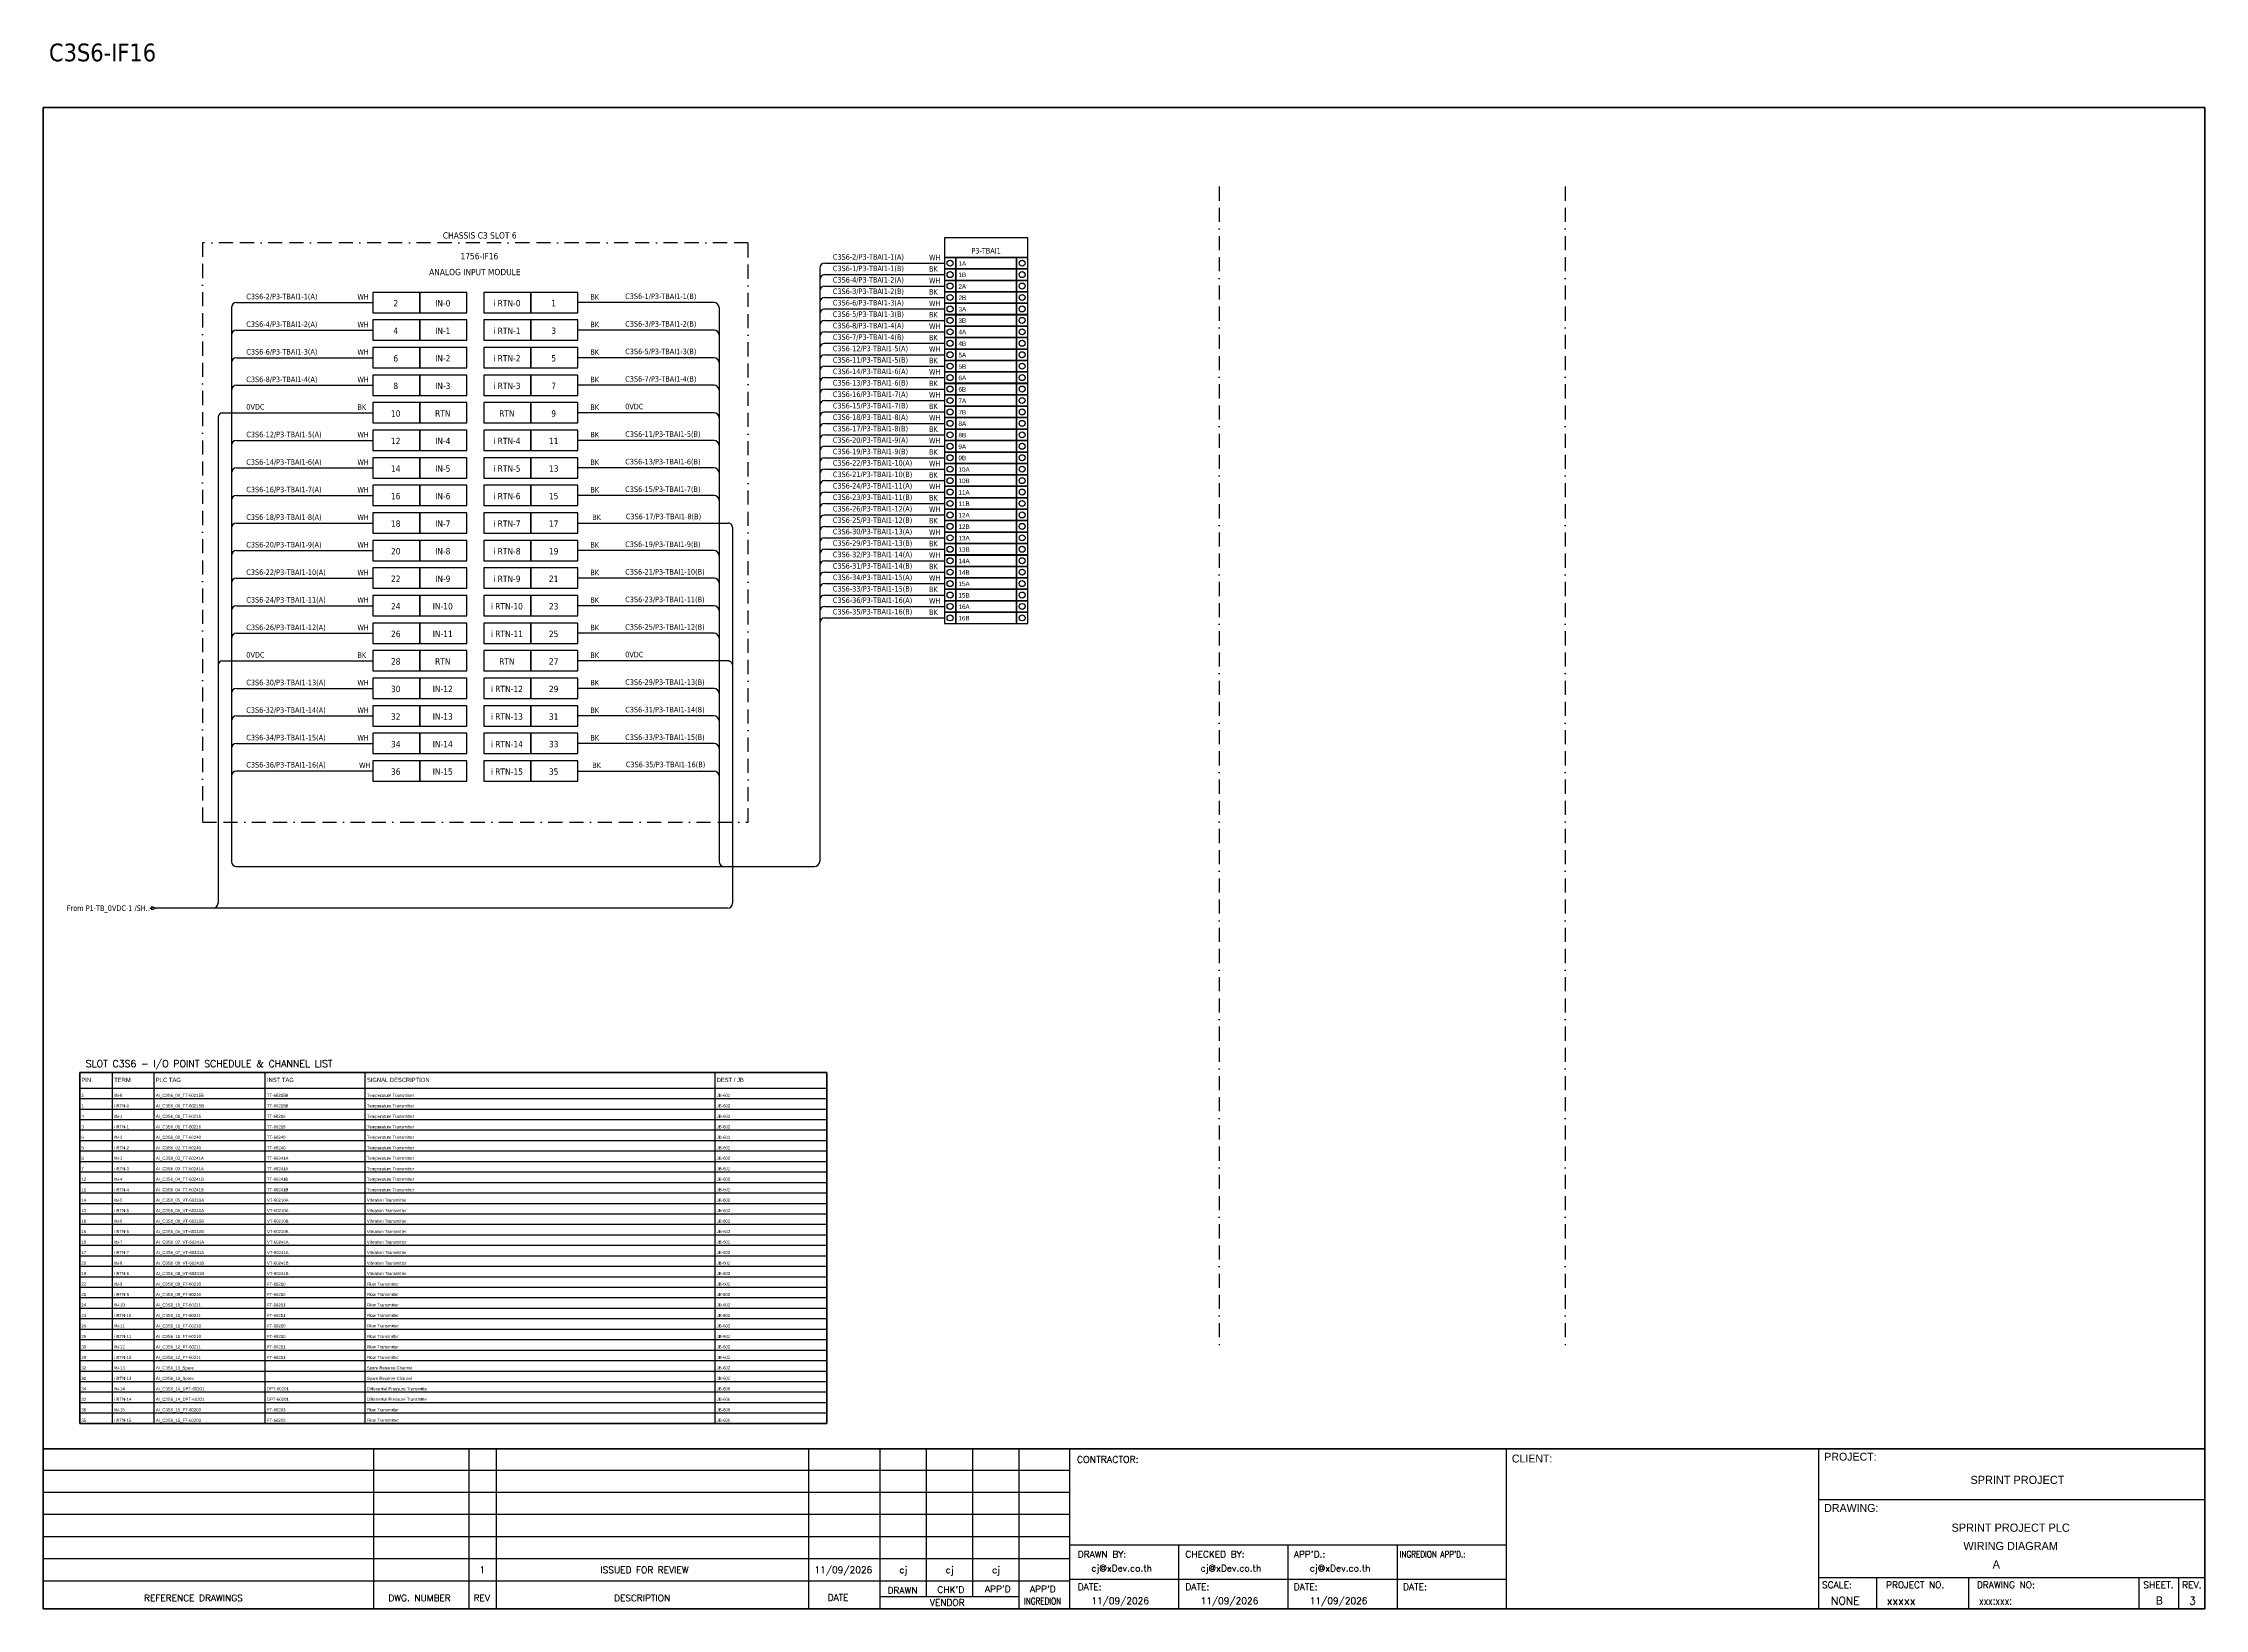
# Model space of a CAD drawing. Header units: millimetres. Extents: x 0 to 62600, y 0 to 14837.
# Drawn here: x 25160 to 29053, y 6008 to 8828 of the extents above; entities that cross this region are included whole.
import ezdxf
from ezdxf.enums import TextEntityAlignment as Align

# ---------------------------------------------------------------- set-up
doc = ezdxf.new("R2010")
doc.units = ezdxf.units.MM
doc.linetypes.add('BORDERX2', pattern=[88.9, 25.4, -12.7, 25.4, -12.7, 0, -12.7])
for name, color, linetype in [('GT_1', 9, 'Continuous'), ('HELPPOINT', 7, 'Continuous'), ('MEMBER', 7, 'Continuous'), ('VECTORS', 7, 'Continuous'), ('x01001-FrameArea', 2, 'BORDERX2')]:
    doc.layers.add(name, color=color, linetype=linetype)
doc.layers.add('IE-EQUIP', color=253, linetype='Continuous', lineweight=25)
doc.layers.add('IE-WIRE', color=7, linetype='Continuous', lineweight=25)
doc.styles.add('HTX11', font='O8111901')
doc.styles.add('ROMANS', font='romans.shx', dxfattribs={"width": 0.85, "height": 25})
doc.styles.get("Standard").update_dxf_attribs({"font": 'arial.ttf'})
doc.styles.add('Tahoma', font='')
doc.styles.get('Tahoma').set_extended_font_data('Tahoma')

# ---------------------------------------------------------------- blocks, each defined once
blk = doc.blocks.new('xTermSingleLayer51')
at = {"color": 7, "ltscale": 25.4}
for points in [[(0, -537), (537, -537), (537, 0), (0, 0)], [(537, -537), (3378, -537), (3378, 0), (537, 0)], [(3378, -537), (3915, -537), (3915, 0), (3378, 0)]]:
    blk.add_lwpolyline(points, close=True, dxfattribs=at)
for centre in [(268, -268), (3647, -268)]:
    blk.add_circle(centre, 141, dxfattribs=at)
blk.add_attdef('TERMINAL_B', (661, -387), '', height=212)
blk = doc.blocks.new('xTerminal_fr_to')
at = {"layer": 'VECTORS', "color": 1, "true_color": 0xff0000}
for p, q in [((-11.3, 0), (-7.8, 0)), ((-7.8, 2.8), (0, 0)), ((-7.8, -2.8), (-7.8, 2.8)), ((-7.8, 2.8), (0, 0)), ((-7.8, 2.8), (-7.8, -2.8)), ((0, 0), (-7.8, -2.8)), ((0, 0), (-7.8, -2.8))]:
    blk.add_line(p, q, dxfattribs=at)

msp = doc.modelspace()

# ---------------------------------------------------------------- linework, layer by layer
at = {"ltscale": 25.4}
for p, q in [((26567.5, 8411.5), (26782.9, 8411.5)), ((26368, 8361.2), (26122.7, 8361.2)), ((26567.5, 8370.3), (26782.9, 8370.3)), ((26368, 8311.5), (26122.7, 8311.5)), ((26567.5, 8329.1), (26782.9, 8329.1)), ((26368, 8261.9), (26122.7, 8261.9)), ((26567.5, 8287.8), (26782.9, 8287.8)), ((26567.5, 8246.6), (26782.9, 8246.6)), ((26368, 8212.3), (26122.7, 8212.3)), ((26567.5, 8205.4), (26782.9, 8205.4)), ((25482.7, 8162.6), (25753.2, 8162.6)), ((26368, 8162.6), (26122.7, 8162.6)), ((26567.5, 8164.2), (26782.9, 8164.2)), ((26368, 8113), (26122.7, 8113)), ((26567.5, 8122.9), (26782.9, 8122.9)), ((26368, 8063.4), (26122.7, 8063.4)), ((26567.5, 8081.7), (26782.9, 8081.7)), ((26567.5, 8040.5), (26782.9, 8040.5)), ((26368, 8013.7), (26122.7, 8013.7)), ((26567.5, 7999.3), (26782.9, 7999.3)), ((26122.7, 7964.1), (26393.2, 7964.1)), ((26567.5, 7958), (26782.9, 7958)), ((26368, 7914.5), (26122.7, 7914.5)), ((26567.5, 7916.8), (26782.9, 7916.8)), ((26368, 7864.8), (26122.7, 7864.8)), ((26567.5, 7875.6), (26782.9, 7875.6)), ((26567.5, 7834.4), (26782.9, 7834.4)), ((26368, 7815.2), (26122.7, 7815.2)), ((26567.5, 7793.2), (26782.9, 7793.2)), ((26368, 7765.6), (26122.7, 7765.6)), ((25482.7, 7715.9), (25753.2, 7715.9)), ((26393.2, 7715.9), (26122.7, 7715.9)), ((26368, 7666.3), (26122.7, 7666.3)), ((26368, 7616.7), (26122.7, 7616.7)), ((26368, 7567.1), (26122.7, 7567.1)), ((26122.7, 7517.4), (26368, 7517.4))]:
    msp.add_line(p, q, dxfattribs=at)
at = {"color": 7}
for p, q in [((25284.8, 6342.2), (25284.8, 6974.3)), ((25359.8, 6342.2), (25359.8, 6974.3)), ((25559.8, 6342.2), (25559.8, 6974.3)), ((25739.8, 6342.2), (25739.8, 6974.3)), ((26369.8, 6342.2), (26369.8, 6974.3)), ((25225.5, 6946.3), (26571.3, 6946.3))]:
    msp.add_line(p, q, dxfattribs=at)
at = {"color": 8}
for p, q in [((25225.5, 6927.5), (26571.3, 6927.5)), ((25225.5, 6908.6), (26571.3, 6908.6)), ((25225.5, 6889.7), (26571.3, 6889.7)), ((25225.5, 6870.8), (26571.3, 6870.8)), ((25225.5, 6851.9), (26571.3, 6851.9)), ((25225.5, 6833.1), (26571.3, 6833.1)), ((25225.5, 6814.2), (26571.3, 6814.2)), ((25225.5, 6795.3), (26571.3, 6795.3)), ((25225.5, 6776.4), (26571.3, 6776.4)), ((25225.5, 6757.5), (26571.3, 6757.5)), ((25225.5, 6738.7), (26571.3, 6738.7)), ((25225.5, 6719.8), (26571.3, 6719.8)), ((25225.5, 6700.9), (26571.3, 6700.9)), ((25225.5, 6682), (26571.3, 6682)), ((25225.5, 6663.2), (26571.3, 6663.2)), ((25225.5, 6644.3), (26571.3, 6644.3)), ((25225.5, 6625.4), (26571.3, 6625.4)), ((25225.5, 6606.5), (26571.3, 6606.5)), ((25225.5, 6587.6), (26571.3, 6587.6)), ((25225.5, 6568.8), (26571.3, 6568.8)), ((25225.5, 6549.9), (26571.3, 6549.9)), ((25225.5, 6531), (26571.3, 6531)), ((25225.5, 6512.1), (26571.3, 6512.1)), ((25225.5, 6493.3), (26571.3, 6493.3)), ((25225.5, 6474.4), (26571.3, 6474.4)), ((25225.5, 6455.5), (26571.3, 6455.5)), ((25225.5, 6436.6), (26571.3, 6436.6)), ((25225.5, 6417.7), (26571.3, 6417.7)), ((25225.5, 6398.9), (26571.3, 6398.9)), ((25225.5, 6380), (26571.3, 6380)), ((25225.5, 6361.1), (26571.3, 6361.1))]:
    msp.add_line(p, q, dxfattribs=at)
at = {"color": 4}
for p, q in [((28462.1, 6064.5), (28462.1, 6008.4)), ((28627.4, 6064.5), (28627.4, 6008.4))]:
    msp.add_line(p, q, dxfattribs=at)
at = {"color": 4, "ltscale": 0.5}
for p, q in [((28934.5, 6064.5), (28934.5, 6008.4)), ((28934.5, 6064.5), (28934.5, 6008.4)), ((29005.7, 6064.5), (29005.7, 6008.4)), ((29005.7, 6064.5), (29005.7, 6008.4))]:
    msp.add_line(p, q, dxfattribs=at)
at = {"color": 4, "ltscale": 25.4}
msp.add_lwpolyline([(26782.9, 8442.4), (26933.2, 8442.4), (26933.2, 8477.6), (26782.9, 8477.6)], close=True, dxfattribs=at)
msp.add_lwpolyline([(25225.5, 6974.3), (26571.3, 6974.3), (26571.3, 6342.2), (25225.5, 6342.2)], close=True)
at = {"color": 7}
msp.add_lwpolyline([(25225.5, 6342.2), (26571.3, 6342.2), (26571.3, 6974.3), (25225.5, 6974.3), (25225.5, 6342.2)], dxfattribs=at)
at = {"ltscale": 25.4}
for centre, radius, start, end in [((26567.5, 8402.4), 9.14, 90, 180), ((26368, 8352), 9.17, 0, 90), ((26567.5, 8361.1), 9.14, 90, 180), ((26368, 8302.4), 9.17, 0, 90), ((26567.5, 8319.9), 9.14, 90, 180), ((26368, 8252.7), 9.17, 0, 90), ((26567.5, 8278.7), 9.14, 90, 180), ((26567.5, 8237.5), 9.14, 90, 180), ((26368, 8203.1), 9.17, 0, 90), ((26567.5, 8196.3), 9.14, 90, 180), ((26368, 8153.5), 9.17, 0, 90), ((26567.5, 8155), 9.14, 90, 180), ((26368, 8103.8), 9.17, 0, 90), ((26567.5, 8113.8), 9.14, 90, 180), ((26368, 8054.2), 9.17, 0, 90), ((26567.5, 8072.6), 9.14, 90, 180), ((26567.5, 8031.4), 9.14, 90, 180), ((26368, 8004.6), 9.17, 0, 90), ((26567.5, 7990.1), 9.14, 90, 180), ((26567.5, 7948.9), 9.14, 90, 180), ((26368, 7905.3), 9.17, 0, 90), ((26567.5, 7907.7), 9.14, 90, 180), ((26368, 7855.7), 9.17, 0, 90), ((26567.5, 7866.5), 9.14, 90, 180), ((26567.5, 7825.2), 9.14, 90, 180), ((26368, 7806), 9.17, 0, 90), ((26567.5, 7784), 9.14, 90, 180), ((26368, 7756.4), 9.17, 0, 90), ((26368, 7657.1), 9.17, 0, 90), ((26368, 7607.5), 9.17, 0, 90), ((26368, 7557.9), 9.17, 0, 90), ((26368, 7508.2), 9.17, 0, 90)]:
    msp.add_arc(centre, radius, start, end, dxfattribs=at)
at = {"layer": 'GT_1', "color": 4}
for p, q in [((25755.2, 6008.4), (25755.2, 6296.6)), ((25927.1, 6008.4), (25927.1, 6296.6)), ((25976.3, 6008.4), (25976.3, 6296.6)), ((26538.9, 6008.4), (26538.9, 6296.6)), ((26667.2, 6008.4), (26667.2, 6296.6)), ((26750.8, 6030.2), (26750.8, 6296.6)), ((26834.3, 6030.3), (26834.3, 6296.6)), ((26917.6, 6008.4), (26917.6, 6296.6)), ((27008.6, 6008.4), (27008.6, 6296.6)), ((27795.6, 6008.4), (27795.6, 6296.6)), ((28357.9, 6008.4), (28357.9, 6296.6)), ((28357.9, 6008.4), (28357.9, 6296.6)), ((28357.9, 6008.4), (28357.9, 6296.6)), ((27008.6, 6257.7), (25159.8, 6257.7)), ((27008.6, 6217.9), (25159.8, 6217.9)), ((27008.6, 6178), (25159.8, 6178)), ((27008.6, 6138.1), (25159.8, 6138.1)), ((27795.6, 6122.8), (27008.6, 6122.8)), ((27205.4, 6008.4), (27205.4, 6122.8)), ((27402.1, 6008.4), (27402.1, 6122.8)), ((27598.9, 6008.4), (27598.9, 6122.8)), ((27008.6, 6098.2), (25159.8, 6098.2)), ((27008.5, 6058.2), (25159.8, 6058.2)), ((27795.6, 6061.3), (27008.6, 6061.3)), ((28357.9, 6064.5), (29053.1, 6064.5)), ((26917.6, 6030.2), (26667.2, 6030.2))]:
    msp.add_line(p, q, dxfattribs=at)
at = {"layer": 'HELPPOINT', "color": 4, "lineweight": 35}
for p, q in [((25159.8, 6008.4), (25159.8, 8712.6)), ((25159.8, 8712.6), (29053.1, 8712.6)), ((25159.8, 6008.4), (25159.8, 8712.6)), ((25159.8, 8712.6), (29053.1, 8712.6)), ((29053.1, 8712.6), (29053.1, 6008.4)), ((29053.1, 8712.6), (29053.1, 6008.4)), ((29053.1, 6008.4), (25159.8, 6008.4)), ((29053.1, 6008.4), (25159.8, 6008.4))]:
    msp.add_line(p, q, dxfattribs=at)
at = {"layer": 'HELPPOINT', "color": 4}
for p, q in [((28357.9, 6205), (29053.1, 6205)), ((28357.9, 6205), (29053.1, 6205)), ((28357.9, 6064.5), (29053.1, 6064.5))]:
    msp.add_line(p, q, dxfattribs=at)
at = {"layer": 'IE-EQUIP', "linetype": 'Continuous', "ltscale": 25.4}
for points in [[(25753.2, 8342.8), (25837.9, 8342.8), (25837.9, 8379.5), (25753.2, 8379.5)], [(25837.9, 8342.8), (25922.5, 8342.8), (25922.5, 8379.5), (25837.9, 8379.5)], [(25953.4, 8342.8), (26038, 8342.8), (26038, 8379.5), (25953.4, 8379.5)], [(26038, 8342.8), (26122.7, 8342.8), (26122.7, 8379.5), (26038, 8379.5)], [(25753.2, 8293.2), (25837.9, 8293.2), (25837.9, 8329.9), (25753.2, 8329.9)], [(25837.9, 8293.2), (25922.5, 8293.2), (25922.5, 8329.9), (25837.9, 8329.9)], [(25953.4, 8293.2), (26038, 8293.2), (26038, 8329.9), (25953.4, 8329.9)], [(26038, 8293.2), (26122.7, 8293.2), (26122.7, 8329.9), (26038, 8329.9)], [(25753.2, 8243.6), (25837.9, 8243.6), (25837.9, 8280.3), (25753.2, 8280.3)], [(25837.9, 8243.6), (25922.5, 8243.6), (25922.5, 8280.3), (25837.9, 8280.3)], [(25953.4, 8243.6), (26038, 8243.6), (26038, 8280.3), (25953.4, 8280.3)], [(26038, 8243.6), (26122.7, 8243.6), (26122.7, 8280.3), (26038, 8280.3)], [(25753.2, 8193.9), (25837.9, 8193.9), (25837.9, 8230.6), (25753.2, 8230.6)], [(25837.9, 8193.9), (25922.5, 8193.9), (25922.5, 8230.6), (25837.9, 8230.6)], [(25953.4, 8193.9), (26038, 8193.9), (26038, 8230.6), (25953.4, 8230.6)], [(26038, 8193.9), (26122.7, 8193.9), (26122.7, 8230.6), (26038, 8230.6)], [(25753.2, 8144.3), (25837.9, 8144.3), (25837.9, 8181), (25753.2, 8181)], [(25837.9, 8144.3), (25922.5, 8144.3), (25922.5, 8181), (25837.9, 8181)], [(25953.4, 8144.3), (26038, 8144.3), (26038, 8181), (25953.4, 8181)], [(26038, 8144.3), (26122.7, 8144.3), (26122.7, 8181), (26038, 8181)], [(25753.2, 8094.7), (25837.9, 8094.7), (25837.9, 8131.4), (25753.2, 8131.4)], [(25837.9, 8094.7), (25922.5, 8094.7), (25922.5, 8131.4), (25837.9, 8131.4)], [(25953.4, 8094.7), (26038, 8094.7), (26038, 8131.4), (25953.4, 8131.4)], [(26038, 8094.7), (26122.7, 8094.7), (26122.7, 8131.4), (26038, 8131.4)], [(25753.2, 8045), (25837.9, 8045), (25837.9, 8081.7), (25753.2, 8081.7)], [(25837.9, 8045), (25922.5, 8045), (25922.5, 8081.7), (25837.9, 8081.7)], [(25953.4, 8045), (26038, 8045), (26038, 8081.7), (25953.4, 8081.7)], [(26038, 8045), (26122.7, 8045), (26122.7, 8081.7), (26038, 8081.7)], [(25753.2, 7995.4), (25837.9, 7995.4), (25837.9, 8032.1), (25753.2, 8032.1)], [(25837.9, 7995.4), (25922.5, 7995.4), (25922.5, 8032.1), (25837.9, 8032.1)], [(25953.4, 7995.4), (26038, 7995.4), (26038, 8032.1), (25953.4, 8032.1)], [(26038, 7995.4), (26122.7, 7995.4), (26122.7, 8032.1), (26038, 8032.1)], [(25753.2, 7945.8), (25837.9, 7945.8), (25837.9, 7982.5), (25753.2, 7982.5)], [(25837.9, 7945.8), (25922.5, 7945.8), (25922.5, 7982.5), (25837.9, 7982.5)], [(25953.4, 7945.8), (26038, 7945.8), (26038, 7982.5), (25953.4, 7982.5)], [(26038, 7945.8), (26122.7, 7945.8), (26122.7, 7982.5), (26038, 7982.5)], [(25753.2, 7896.1), (25837.9, 7896.1), (25837.9, 7932.8), (25753.2, 7932.8)], [(25837.9, 7896.1), (25922.5, 7896.1), (25922.5, 7932.8), (25837.9, 7932.8)], [(25953.4, 7896.1), (26038, 7896.1), (26038, 7932.8), (25953.4, 7932.8)], [(26038, 7896.1), (26122.7, 7896.1), (26122.7, 7932.8), (26038, 7932.8)], [(25753.2, 7846.5), (25837.9, 7846.5), (25837.9, 7883.2), (25753.2, 7883.2)], [(25837.9, 7846.5), (25922.5, 7846.5), (25922.5, 7883.2), (25837.9, 7883.2)], [(25953.4, 7846.5), (26038, 7846.5), (26038, 7883.2), (25953.4, 7883.2)], [(26038, 7846.5), (26122.7, 7846.5), (26122.7, 7883.2), (26038, 7883.2)], [(25753.2, 7796.9), (25837.9, 7796.9), (25837.9, 7833.6), (25753.2, 7833.6)], [(25837.9, 7796.9), (25922.5, 7796.9), (25922.5, 7833.6), (25837.9, 7833.6)], [(25953.4, 7796.9), (26038, 7796.9), (26038, 7833.6), (25953.4, 7833.6)], [(26038, 7796.9), (26122.7, 7796.9), (26122.7, 7833.6), (26038, 7833.6)], [(25753.2, 7747.2), (25837.9, 7747.2), (25837.9, 7783.9), (25753.2, 7783.9)], [(25837.9, 7747.2), (25922.5, 7747.2), (25922.5, 7783.9), (25837.9, 7783.9)], [(25953.4, 7747.2), (26038, 7747.2), (26038, 7783.9), (25953.4, 7783.9)], [(26038, 7747.2), (26122.7, 7747.2), (26122.7, 7783.9), (26038, 7783.9)], [(25753.2, 7697.6), (25837.9, 7697.6), (25837.9, 7734.3), (25753.2, 7734.3)], [(25837.9, 7697.6), (25922.5, 7697.6), (25922.5, 7734.3), (25837.9, 7734.3)], [(25953.4, 7697.6), (26038, 7697.6), (26038, 7734.3), (25953.4, 7734.3)], [(26038, 7697.6), (26122.7, 7697.6), (26122.7, 7734.3), (26038, 7734.3)], [(25753.2, 7648), (25837.9, 7648), (25837.9, 7684.7), (25753.2, 7684.7)], [(25837.9, 7648), (25922.5, 7648), (25922.5, 7684.7), (25837.9, 7684.7)], [(25953.4, 7648), (26038, 7648), (26038, 7684.7), (25953.4, 7684.7)], [(26038, 7648), (26122.7, 7648), (26122.7, 7684.7), (26038, 7684.7)], [(25753.2, 7598.3), (25837.9, 7598.3), (25837.9, 7635), (25753.2, 7635)], [(25837.9, 7598.3), (25922.5, 7598.3), (25922.5, 7635), (25837.9, 7635)], [(25953.4, 7598.3), (26038, 7598.3), (26038, 7635), (25953.4, 7635)], [(26038, 7598.3), (26122.7, 7598.3), (26122.7, 7635), (26038, 7635)], [(25753.2, 7548.7), (25837.9, 7548.7), (25837.9, 7585.4), (25753.2, 7585.4)], [(25837.9, 7548.7), (25922.5, 7548.7), (25922.5, 7585.4), (25837.9, 7585.4)], [(25953.4, 7548.7), (26038, 7548.7), (26038, 7585.4), (25953.4, 7585.4)], [(26038, 7548.7), (26122.7, 7548.7), (26122.7, 7585.4), (26038, 7585.4)], [(25753.2, 7499.1), (25837.9, 7499.1), (25837.9, 7535.8), (25753.2, 7535.8)], [(25837.9, 7499.1), (25922.5, 7499.1), (25922.5, 7535.8), (25837.9, 7535.8)], [(25953.4, 7499.1), (26038, 7499.1), (26038, 7535.8), (25953.4, 7535.8)], [(26038, 7499.1), (26122.7, 7499.1), (26122.7, 7535.8), (26038, 7535.8)]]:
    msp.add_lwpolyline(points, close=True, dxfattribs=at)
at = {"layer": 'IE-WIRE', "color": 4, "ltscale": 25.4}
for p, q in [((26558.4, 8423), (26558.4, 7354.6)), ((26567.5, 8432.1), (26782.9, 8432.1)), ((26567.5, 8390.9), (26782.9, 8390.9)), ((25498.8, 8352), (25498.8, 7354.6)), ((25508, 8361.2), (25753.2, 8361.2)), ((26377.1, 8352), (26377.1, 7354.6)), ((26567.5, 8349.7), (26782.9, 8349.7)), ((25508, 8311.5), (25753.2, 8311.5)), ((26567.5, 8308.4), (26782.9, 8308.4)), ((25508, 8261.9), (25753.2, 8261.9)), ((26567.5, 8267.2), (26782.9, 8267.2)), ((26567.5, 8226), (26782.9, 8226)), ((25508, 8212.3), (25753.2, 8212.3)), ((26567.5, 8184.8), (26782.9, 8184.8)), ((26567.5, 8143.6), (26782.9, 8143.6)), ((25508, 8113), (25753.2, 8113)), ((26567.5, 8102.3), (26782.9, 8102.3)), ((25508, 8063.4), (25753.2, 8063.4)), ((26567.5, 8061.1), (26782.9, 8061.1)), ((25508, 8013.7), (25753.2, 8013.7)), ((26567.5, 8019.9), (26782.9, 8019.9)), ((25508, 7964.1), (25753.2, 7964.1)), ((26567.5, 7978.7), (26782.9, 7978.7)), ((25508, 7914.5), (25753.2, 7914.5)), ((26567.5, 7937.4), (26782.9, 7937.4)), ((25508, 7864.8), (25753.2, 7864.8)), ((26567.5, 7896.2), (26782.9, 7896.2)), ((26567.5, 7855), (26782.9, 7855)), ((25508, 7815.2), (25753.2, 7815.2)), ((26567.5, 7813.8), (26782.9, 7813.8)), ((25508, 7765.6), (25753.2, 7765.6)), ((25508, 7666.3), (25753.2, 7666.3)), ((25508, 7616.7), (25753.2, 7616.7)), ((25508, 7567.1), (25753.2, 7567.1)), ((25753.2, 7517.4), (25508, 7517.4))]:
    msp.add_line(p, q, dxfattribs=at)
at = {"layer": 'IE-WIRE', "color": 7, "ltscale": 25.4}
for p, q in [((25474.7, 8154.6), (25474.7, 7279.4)), ((26401.2, 7956.1), (26401.2, 7279.4)), ((26392.3, 7270.4), (25363.2, 7270.4))]:
    msp.add_line(p, q, dxfattribs=at)
at = {"layer": 'IE-WIRE', "color": 4}
msp.add_line((25507.9, 7345.4), (26549.2, 7345.4), dxfattribs=at)
at = {"layer": 'IE-WIRE', "color": 4, "ltscale": 25.4}
for centre, radius in [((26567.5, 8423), 9.14), ((26567.5, 8381.8), 9.14), ((25508, 8352), 9.17), ((26567.5, 8340.5), 9.14), ((25508, 8302.4), 9.17), ((26567.5, 8299.3), 9.14), ((25508, 8252.7), 9.17), ((26567.5, 8258.1), 9.14), ((26567.5, 8216.9), 9.14), ((25508, 8203.1), 9.17), ((26567.5, 8175.6), 9.14), ((26567.5, 8134.4), 9.14), ((25508, 8103.8), 9.17), ((26567.5, 8093.2), 9.14), ((25508, 8054.2), 9.17), ((26567.5, 8052), 9.14), ((25508, 8004.6), 9.17), ((26567.5, 8010.7), 9.14), ((25508, 7954.9), 9.17), ((26567.5, 7969.5), 9.14), ((25508, 7905.3), 9.17), ((26567.5, 7928.3), 9.14), ((25508, 7855.7), 9.17), ((26567.5, 7887.1), 9.14), ((26567.5, 7845.9), 9.14), ((25508, 7806), 9.17), ((26567.5, 7804.6), 9.14), ((25508, 7756.4), 9.17), ((25508, 7657.1), 9.17), ((25508, 7607.5), 9.17), ((25508, 7557.9), 9.17), ((25508, 7508.2), 9.17)]:
    msp.add_arc(centre, radius, 90, 180, dxfattribs=at)
at = {"layer": 'IE-WIRE', "ltscale": 25.4}
for centre in [(25482.7, 8154.6), (25482.7, 7707.9)]:
    msp.add_arc(centre, 8, 90, 180, dxfattribs=at)
at = {"layer": 'IE-WIRE', "color": 4}
for centre, start, end in [((25507.9, 7354.6), 180, 270), ((26386.3, 7354.6), 180, 270), ((26549.2, 7354.6), 270, 0)]:
    msp.add_arc(centre, 9.14, start, end, dxfattribs=at)
at = {"layer": 'IE-WIRE', "color": 7, "ltscale": 25.4}
for centre in [(25465.7, 7279.4), (26392.3, 7279.4), (26392.3, 7279.4)]:
    msp.add_arc(centre, 8.96, 270, 0, dxfattribs=at)
at = {"layer": 'MEMBER', "color": 4, "lineweight": 35}
msp.add_line((25159.8, 6296.6), (29053.1, 6296.6), dxfattribs=at)
msp.add_line((25159.8, 6296.6), (29053.1, 6296.6), dxfattribs=at)
at = {"layer": 'MEMBER', "color": 4}
for p, q in [((28357.9, 6205), (29053.1, 6205)), ((28357.9, 6205), (29053.1, 6205)), ((28357.9, 6064.5), (29053.1, 6064.5)), ((28357.9, 6064.5), (29053.1, 6064.5))]:
    msp.add_line(p, q, dxfattribs=at)
at = {"layer": 'x01001-FrameArea'}
for p, q in [((27278, 8570), (27278, 6483.4)), ((27901.1, 8570), (27901.1, 6483.4))]:
    msp.add_line(p, q, dxfattribs=at)
msp.add_lwpolyline([(25446.5, 7425.1), (26429.5, 7425.1), (26429.5, 8468.9), (25446.5, 8468.9)], close=True, dxfattribs=at)
at = {"layer": 'x01001-FrameArea', "ltscale": 25.4}
for centre in [(26393.2, 7956.1), (26393.2, 7707.9)]:
    msp.add_arc(centre, 8, 0, 90, dxfattribs=at)

# ---------------------------------------------------------------- block references
at = {"xscale": 0.0384, "yscale": 0.0384, "zscale": 0.0384}
for p, values in [((26782.9, 8442.4), {'TERMINAL_B': '1A'}), ((26782.9, 8421.8), {'TERMINAL_B': '1B'}), ((26782.9, 8401.2), {'TERMINAL_B': '2A'}), ((26782.9, 8380.6), {'TERMINAL_B': '2B'}), ((26782.9, 8360), {'TERMINAL_B': '3A'}), ((26782.9, 8339.4), {'TERMINAL_B': '3B'}), ((26782.9, 8318.8), {'TERMINAL_B': '4A'}), ((26782.9, 8298.1), {'TERMINAL_B': '4B'}), ((26782.9, 8277.5), {'TERMINAL_B': '5A'}), ((26782.9, 8256.9), {'TERMINAL_B': '5B'}), ((26782.9, 8236.3), {'TERMINAL_B': '6A'}), ((26782.9, 8215.7), {'TERMINAL_B': '6B'}), ((26782.9, 8195.1), {'TERMINAL_B': '7A'}), ((26782.9, 8174.5), {'TERMINAL_B': '7B'}), ((26782.9, 8153.9), {'TERMINAL_B': '8A'}), ((26782.9, 8133.2), {'TERMINAL_B': '8B'}), ((26782.9, 8112.6), {'TERMINAL_B': '9A'}), ((26782.9, 8092), {'TERMINAL_B': '9B'}), ((26782.9, 8071.4), {'TERMINAL_B': '10A'}), ((26782.9, 8050.8), {'TERMINAL_B': '10B'}), ((26782.9, 8030.2), {'TERMINAL_B': '11A'}), ((26782.9, 8009.6), {'TERMINAL_B': '11B'}), ((26782.9, 7989), {'TERMINAL_B': '12A'}), ((26782.9, 7968.4), {'TERMINAL_B': '12B'}), ((26782.9, 7947.7), {'TERMINAL_B': '13A'}), ((26782.9, 7927.1), {'TERMINAL_B': '13B'}), ((26782.9, 7906.5), {'TERMINAL_B': '14A'}), ((26782.9, 7885.9), {'TERMINAL_B': '14B'}), ((26782.9, 7865.3), {'TERMINAL_B': '15A'}), ((26782.9, 7844.7), {'TERMINAL_B': '15B'}), ((26782.9, 7824.1), {'TERMINAL_B': '16A'}), ((26782.9, 7803.5), {'TERMINAL_B': '16B'})]:
    msp.add_blockref('xTermSingleLayer51', p, dxfattribs=at).add_auto_attribs(values)
msp.add_blockref('xTerminal_fr_to', (25363.2, 7270.4))

# ---------------------------------------------------------------- texts
at = {"color": 2, "style": 'Tahoma'}
msp.add_text('C3S6-IF16', height=32, dxfattribs=at).set_placement((25170.2, 8795.7))
for s, height, p in [('CHASSIS C3 SLOT 6', 11.441, (25946, 8482.2)), ('1756-IF16', 11.44, (25945.4, 8444.8)), ('ANALOG INPUT MODULE', 11.441, (25937.2, 8416.2)), ('2', 11.4, (25794.7, 8360)), ('IN-0', 11.44, (25879.4, 8360)), ('i RTN-0', 11.44, (25994.9, 8360)), ('1', 11.4, (26079.2, 8360)), ('4', 11.4, (25794.7, 8310.4)), ('IN-1', 11.44, (25879.4, 8310.4)), ('i RTN-1', 11.44, (25994.9, 8310.4)), ('3', 11.4, (26079.2, 8310.4)), ('6', 11.4, (25794.7, 8260.8)), ('IN-2', 11.44, (25879.4, 8260.8)), ('i RTN-2', 11.44, (25994.9, 8260.8)), ('5', 11.4, (26079.2, 8260.8)), ('8', 11.4, (25794.7, 8211.1)), ('IN-3', 11.44, (25879.4, 8211.1)), ('i RTN-3', 11.44, (25994.9, 8211.1)), ('7', 11.4, (26079.2, 8211.1)), ('10', 11.44, (25794.7, 8161.5)), ('RTN', 11.44, (25879.4, 8161.5)), ('RTN', 11.44, (25994.9, 8161.5)), ('9', 11.4, (26079.2, 8161.5)), ('12', 11.44, (25794.7, 8111.9)), ('IN-4', 11.44, (25879.4, 8111.9)), ('i RTN-4', 11.44, (25994.9, 8111.9)), ('11', 11.44, (26079.2, 8111.9)), ('14', 11.44, (25794.7, 8062.2)), ('IN-5', 11.44, (25879.4, 8062.2)), ('i RTN-5', 11.44, (25994.9, 8062.2)), ('13', 11.44, (26079.2, 8062.2)), ('16', 11.44, (25794.7, 8012.6)), ('IN-6', 11.44, (25879.4, 8012.6)), ('i RTN-6', 11.44, (25994.9, 8012.6)), ('15', 11.44, (26079.2, 8012.6)), ('18', 11.44, (25794.7, 7963)), ('IN-7', 11.44, (25879.4, 7963)), ('i RTN-7', 11.44, (25994.9, 7963)), ('17', 11.44, (26079.2, 7963)), ('20', 11.44, (25794.7, 7913.3)), ('IN-8', 11.44, (25879.4, 7913.3)), ('i RTN-8', 11.44, (25994.9, 7913.3)), ('19', 11.44, (26079.2, 7913.3)), ('22', 11.44, (25794.7, 7863.7)), ('IN-9', 11.44, (25879.4, 7863.7)), ('i RTN-9', 11.44, (25994.9, 7863.7)), ('21', 11.44, (26079.2, 7863.7)), ('24', 11.44, (25794.7, 7814.1)), ('IN-10', 11.44, (25879.4, 7814.1)), ('i RTN-10', 11.44, (25994.9, 7814.1)), ('23', 11.44, (26079.2, 7814.1)), ('26', 11.44, (25794.7, 7764.4)), ('IN-11', 11.44, (25879.4, 7764.4)), ('i RTN-11', 11.44, (25994.9, 7764.4)), ('25', 11.44, (26079.2, 7764.4)), ('28', 11.44, (25794.7, 7714.8)), ('RTN', 11.44, (25879.4, 7714.8)), ('RTN', 11.44, (25994.9, 7714.8)), ('27', 11.44, (26079.2, 7714.8)), ('30', 11.44, (25794.7, 7665.2)), ('IN-12', 11.44, (25879.4, 7665.2)), ('i RTN-12', 11.44, (25994.9, 7665.2)), ('29', 11.44, (26079.2, 7665.2)), ('32', 11.44, (25794.7, 7615.5)), ('IN-13', 11.44, (25879.4, 7615.5)), ('i RTN-13', 11.44, (25994.9, 7615.5)), ('31', 11.44, (26079.2, 7615.5)), ('34', 11.44, (25794.7, 7565.9)), ('IN-14', 11.44, (25879.4, 7565.9)), ('i RTN-14', 11.44, (25994.9, 7565.9)), ('33', 11.44, (26079.2, 7565.9)), ('36', 11.44, (25794.7, 7516.3)), ('IN-15', 11.44, (25879.4, 7516.3)), ('i RTN-15', 11.44, (25994.9, 7516.3)), ('35', 11.44, (26079.2, 7516.3))]:
    msp.add_text(s, height=height, dxfattribs=at).set_placement(p, align=Align.MIDDLE_CENTER)
at = {"color": 4, "style": 'Tahoma'}
for s, height, p in [('C3S6-2/P3-TBAI1-1(A)', 9.949, (26582, 8438.4)), ('WH', 9.95, (26755.3, 8437.4)), ('C3S6-2/P3-TBAI1-1(A)', 9.949, (25525.6, 8367.1)), ('WH', 9.95, (25725.7, 8366.4)), ('C3S6-4/P3-TBAI1-2(A)', 9.949, (26582, 8397.2)), ('WH', 9.95, (26755.3, 8396.1)), ('C3S6-6/P3-TBAI1-3(A)', 9.949, (26582, 8356)), ('WH', 9.95, (26755.3, 8354.9)), ('C3S6-4/P3-TBAI1-2(A)', 9.949, (25525.6, 8317.2)), ('WH', 9.95, (25725.7, 8316.8)), ('C3S6-8/P3-TBAI1-4(A)', 9.949, (26582, 8314.7)), ('WH', 9.95, (26755.3, 8313.7)), ('C3S6-6/P3-TBAI1-3(A)', 9.949, (25525.6, 8267.5)), ('WH', 9.95, (25725.7, 8267.2)), ('C3S6-12/P3-TBAI1-5(A)', 9.949, (26582, 8273.5)), ('WH', 9.95, (26755.3, 8272.5)), ('C3S6-8/P3-TBAI1-4(A)', 9.949, (25525.6, 8217.9)), ('WH', 9.95, (25725.7, 8217.5)), ('C3S6-14/P3-TBAI1-6(A)', 9.949, (26582, 8232.3)), ('WH', 9.95, (26755.3, 8231.3)), ('C3S6-16/P3-TBAI1-7(A)', 9.949, (26582, 8191.1)), ('WH', 9.95, (26755.3, 8190)), ('C3S6-18/P3-TBAI1-8(A)', 9.949, (26582, 8149.8)), ('WH', 9.95, (26755.3, 8148.8)), ('C3S6-12/P3-TBAI1-5(A)', 9.949, (25525.6, 8118.6)), ('WH', 9.95, (25725.7, 8118.3)), ('C3S6-20/P3-TBAI1-9(A)', 9.949, (26582, 8108.6)), ('WH', 9.95, (26755.3, 8107.6)), ('C3S6-14/P3-TBAI1-6(A)', 9.949, (25525.6, 8069)), ('WH', 9.95, (25725.7, 8068.6)), ('C3S6-22/P3-TBAI1-10(A)', 9.949, (26582, 8067.4)), ('WH', 9.95, (26755.3, 8066.4)), ('C3S6-16/P3-TBAI1-7(A)', 9.949, (25525.6, 8019.4)), ('WH', 9.95, (25725.7, 8019)), ('C3S6-24/P3-TBAI1-11(A)', 9.949, (26582, 8026.2)), ('WH', 9.95, (26755.3, 8025.1)), ('C3S6-26/P3-TBAI1-12(A)', 9.949, (26582, 7984.9)), ('WH', 9.95, (26755.3, 7983.9)), ('C3S6-18/P3-TBAI1-8(A)', 9.949, (25525.6, 7969.7)), ('WH', 9.95, (25725.7, 7969.4)), ('C3S6-30/P3-TBAI1-13(A)', 9.949, (26582, 7943.7)), ('WH', 9.95, (26755.3, 7942.7)), ('C3S6-20/P3-TBAI1-9(A)', 9.949, (25525.6, 7920.1)), ('WH', 9.95, (25725.7, 7919.7)), ('C3S6-32/P3-TBAI1-14(A)', 9.949, (26582, 7902.5)), ('WH', 9.95, (26755.3, 7901.5)), ('C3S6-22/P3-TBAI1-10(A)', 9.949, (25525.6, 7870.5)), ('WH', 9.95, (25725.7, 7870.1)), ('C3S6-34/P3-TBAI1-15(A)', 9.949, (26582, 7861.3)), ('WH', 9.95, (26755.3, 7860.2)), ('C3S6-24/P3-TBAI1-11(A)', 9.949, (25525.6, 7820.8)), ('WH', 9.95, (25725.7, 7820.5)), ('C3S6-36/P3-TBAI1-16(A)', 9.949, (26582, 7820.1)), ('WH', 9.95, (26755.3, 7819)), ('C3S6-26/P3-TBAI1-12(A)', 9.949, (25525.6, 7771.2)), ('WH', 9.95, (25725.7, 7770.8)), ('C3S6-30/P3-TBAI1-13(A)', 9.949, (25525.6, 7671.9)), ('WH', 9.95, (25725.7, 7671.6)), ('C3S6-32/P3-TBAI1-14(A)', 9.949, (25525.6, 7622.3)), ('WH', 9.95, (25725.7, 7621.9)), ('C3S6-34/P3-TBAI1-15(A)', 9.949, (25525.6, 7572.7)), ('WH', 9.95, (25725.7, 7572.3)), ('C3S6-36/P3-TBAI1-16(A)', 9.949, (25525.6, 7523.7)), ('WH', 9.95, (25728.7, 7522.7))]:
    msp.add_text(s, height=height, dxfattribs=at).set_placement(p)
msp.add_text('P3-TBAI1', height=9.95, dxfattribs=at).set_placement((26858.1, 8454.5), align=Align.MIDDLE_CENTER)
at = {"style": 'Tahoma'}
for s, height, p in [('C3S6-1/P3-TBAI1-1(B)', 9.949, (26582, 8417.8)), ('BK', 9.95, (26755.3, 8416.8)), ('BK', 9.95, (26145.2, 8366.4)), ('C3S6-1/P3-TBAI1-1(B)', 9.949, (26208.1, 8367.5)), ('C3S6-3/P3-TBAI1-2(B)', 9.949, (26582, 8376.6)), ('BK', 9.95, (26755.3, 8375.5)), ('C3S6-5/P3-TBAI1-3(B)', 9.949, (26582, 8335.3)), ('BK', 9.95, (26755.3, 8334.3)), ('BK', 9.95, (26145.2, 8316.8)), ('C3S6-3/P3-TBAI1-2(B)', 9.949, (26208.1, 8317.8)), ('C3S6-7/P3-TBAI1-4(B)', 9.949, (26582, 8294.1)), ('BK', 9.95, (26755.3, 8293.1)), ('BK', 9.95, (26145.2, 8267.2)), ('C3S6-5/P3-TBAI1-3(B)', 9.949, (26208.1, 8268.2)), ('C3S6-11/P3-TBAI1-5(B)', 9.949, (26582, 8252.9)), ('BK', 9.95, (26755.3, 8251.9)), ('BK', 9.95, (26145.2, 8217.5)), ('C3S6-7/P3-TBAI1-4(B)', 9.949, (26208.1, 8218.6)), ('C3S6-13/P3-TBAI1-6(B)', 9.949, (26582, 8211.7)), ('BK', 9.95, (26755.3, 8210.6)), ('0VDC', 9.95, (25525.6, 8168.3)), ('BK', 9.95, (25725.7, 8167.9)), ('BK', 9.95, (26145.2, 8167.9)), ('0VDC', 9.95, (26208.1, 8168.9)), ('C3S6-15/P3-TBAI1-7(B)', 9.949, (26582, 8170.5)), ('BK', 9.95, (26755.3, 8169.4)), ('C3S6-17/P3-TBAI1-8(B)', 9.949, (26582, 8129.2)), ('BK', 9.95, (26755.3, 8128.2)), ('BK', 9.95, (26145.2, 8118.3)), ('C3S6-11/P3-TBAI1-5(B)', 9.949, (26208.1, 8119.3)), ('C3S6-19/P3-TBAI1-9(B)', 9.949, (26582, 8088)), ('BK', 9.95, (26145.2, 8068.6)), ('C3S6-13/P3-TBAI1-6(B)', 9.949, (26208.1, 8069.7)), ('BK', 9.95, (26755.3, 8087)), ('BK', 9.95, (26145.2, 8019)), ('C3S6-15/P3-TBAI1-7(B)', 9.949, (26208.1, 8020)), ('C3S6-21/P3-TBAI1-10(B)', 9.949, (26582, 8046.8)), ('BK', 9.95, (26755.3, 8045.7)), ('C3S6-23/P3-TBAI1-11(B)', 9.949, (26582, 8005.6)), ('BK', 9.95, (26755.3, 8004.5)), ('BK', 9.95, (26148.6, 7969.4)), ('C3S6-17/P3-TBAI1-8(B)', 9.949, (26209.2, 7970.9)), ('C3S6-25/P3-TBAI1-12(B)', 9.949, (26582, 7964.3)), ('BK', 9.95, (26755.3, 7963.3)), ('BK', 9.95, (26145.2, 7919.7)), ('C3S6-19/P3-TBAI1-9(B)', 9.949, (26208.1, 7920.8)), ('C3S6-29/P3-TBAI1-13(B)', 9.949, (26582, 7923.1)), ('BK', 9.95, (26755.3, 7922.1)), ('BK', 9.95, (26145.2, 7870.1)), ('C3S6-21/P3-TBAI1-10(B)', 9.949, (26208.1, 7871.1)), ('C3S6-31/P3-TBAI1-14(B)', 9.949, (26582, 7881.9)), ('BK', 9.95, (26755.3, 7880.9)), ('BK', 9.95, (26145.2, 7820.5)), ('C3S6-23/P3-TBAI1-11(B)', 9.949, (26208.1, 7821.5)), ('C3S6-33/P3-TBAI1-15(B)', 9.949, (26582, 7840.7)), ('BK', 9.95, (26755.3, 7839.6)), ('C3S6-35/P3-TBAI1-16(B)', 9.949, (26582, 7799.4)), ('BK', 9.95, (26755.3, 7798.4)), ('BK', 9.95, (26145.2, 7770.8)), ('C3S6-25/P3-TBAI1-12(B)', 9.949, (26208.1, 7771.9)), ('0VDC', 9.95, (25525.6, 7721.6)), ('BK', 9.95, (25725.7, 7721.2)), ('BK', 9.95, (26145.2, 7721.2)), ('0VDC', 9.95, (26208.1, 7722.2)), ('BK', 9.95, (26145.2, 7671.6)), ('C3S6-29/P3-TBAI1-13(B)', 9.949, (26208.1, 7672.6)), ('BK', 9.95, (26145.2, 7621.9)), ('C3S6-31/P3-TBAI1-14(B)', 9.949, (26208.1, 7623)), ('BK', 9.95, (26145.2, 7572.3)), ('C3S6-33/P3-TBAI1-15(B)', 9.949, (26208.1, 7573.3)), ('BK', 9.95, (26148.6, 7522.7)), ('C3S6-35/P3-TBAI1-16(B)', 9.949, (26209.2, 7524.2))]:
    msp.add_text(s, height=height, dxfattribs=at).set_placement(p)
at = {"color": 7, "style": 'Tahoma'}
msp.add_text('From P1-TB_0VDC-1 /SH..', height=9.949, dxfattribs=at).set_placement((25351.9, 7270.4), align=Align.MIDDLE_RIGHT)
at = {"color": 7}
for s, p in [('2', (25228.5, 6930.5)), ('IN-0', (25287.8, 6930.5)), ('AI_C3S6_00_TT-60215B', (25362.8, 6930.5)), ('TT-60215B', (25562.8, 6930.5)), ('Temperature Transmitter', (25742.8, 6930.5)), ('JB-602', (26372.8, 6930.5)), ('4', (25228.5, 6892.7)), ('1', (25228.5, 6911.6)), ('i RTN-0', (25287.8, 6911.6)), ('IN-1', (25287.8, 6892.7)), ('AI_C3S6_00_TT-60215B', (25362.8, 6911.6)), ('AI_C3S6_01_TT-60216', (25362.8, 6892.7)), ('TT-60215B', (25562.8, 6911.6)), ('TT-60216', (25562.8, 6892.7)), ('Temperature Transmitter', (25742.8, 6911.6)), ('Temperature Transmitter', (25742.8, 6892.7)), ('JB-602', (26372.8, 6911.6)), ('JB-602', (26372.8, 6892.7)), ('3', (25228.5, 6873.8)), ('6', (25228.5, 6854.9)), ('i RTN-1', (25287.8, 6873.8)), ('IN-2', (25287.8, 6854.9)), ('AI_C3S6_01_TT-60216', (25362.8, 6873.8)), ('AI_C3S6_02_TT-60240', (25362.8, 6854.9)), ('TT-60216', (25562.8, 6873.8)), ('TT-60240', (25562.8, 6854.9)), ('Temperature Transmitter', (25742.8, 6873.8)), ('Temperature Transmitter', (25742.8, 6854.9)), ('JB-602', (26372.8, 6873.8)), ('JB-602', (26372.8, 6854.9)), ('5', (25228.5, 6836.1)), ('8', (25228.5, 6817.2)), ('i RTN-2', (25287.8, 6836.1)), ('IN-3', (25287.8, 6817.2)), ('AI_C3S6_02_TT-60240', (25362.8, 6836.1)), ('AI_C3S6_03_TT-60241A', (25362.8, 6817.2)), ('TT-60240', (25562.8, 6836.1)), ('TT-60241A', (25562.8, 6817.2)), ('Temperature Transmitter', (25742.8, 6836.1)), ('Temperature Transmitter', (25742.8, 6817.2)), ('JB-602', (26372.8, 6836.1)), ('JB-602', (26372.8, 6817.2)), ('7', (25228.5, 6798.3)), ('12', (25228.5, 6779.4)), ('i RTN-3', (25287.8, 6798.3)), ('IN-4', (25287.8, 6779.4)), ('AI_C3S6_03_TT-60241A', (25362.8, 6798.3)), ('AI_C3S6_04_TT-60241B', (25362.8, 6779.4)), ('TT-60241A', (25562.8, 6798.3)), ('TT-60241B', (25562.8, 6779.4)), ('Temperature Transmitter', (25742.8, 6798.3)), ('Temperature Transmitter', (25742.8, 6779.4)), ('JB-602', (26372.8, 6798.3)), ('JB-602', (26372.8, 6779.4)), ('11', (25228.5, 6760.5)), ('14', (25228.5, 6741.7)), ('i RTN-4', (25287.8, 6760.5)), ('IN-5', (25287.8, 6741.7)), ('AI_C3S6_04_TT-60241B', (25362.8, 6760.5)), ('AI_C3S6_05_VT-60210A', (25362.8, 6741.7)), ('VT-60210A', (25562.8, 6741.7)), ('TT-60241B', (25562.8, 6760.5)), ('Vibration Transmitter', (25742.8, 6741.7)), ('Temperature Transmitter', (25742.8, 6760.5)), ('JB-602', (26372.8, 6760.5)), ('JB-602', (26372.8, 6741.7)), ('13', (25228.5, 6722.8)), ('16', (25228.5, 6703.9)), ('i RTN-5', (25287.8, 6722.8)), ('IN-6', (25287.8, 6703.9)), ('AI_C3S6_05_VT-60210A', (25362.8, 6722.8)), ('AI_C3S6_06_VT-60210B', (25362.8, 6703.9)), ('VT-60210A', (25562.8, 6722.8)), ('VT-60210B', (25562.8, 6703.9)), ('Vibration Transmitter', (25742.8, 6722.8)), ('Vibration Transmitter', (25742.8, 6703.9)), ('JB-602', (26372.8, 6722.8)), ('JB-602', (26372.8, 6703.9)), ('15', (25228.5, 6685)), ('18', (25228.5, 6666.2)), ('i RTN-6', (25287.8, 6685)), ('IN-7', (25287.8, 6666.2)), ('AI_C3S6_06_VT-60210B', (25362.8, 6685)), ('AI_C3S6_07_VT-60241A', (25362.8, 6666.2)), ('VT-60210B', (25562.8, 6685)), ('VT-60241A', (25562.8, 6666.2)), ('Vibration Transmitter', (25742.8, 6685)), ('Vibration Transmitter', (25742.8, 6666.2)), ('JB-602', (26372.8, 6685)), ('JB-602', (26372.8, 6666.2)), ('20', (25228.5, 6628.4)), ('17', (25228.5, 6647.3)), ('i RTN-7', (25287.8, 6647.3)), ('IN-8', (25287.8, 6628.4)), ('AI_C3S6_07_VT-60241A', (25362.8, 6647.3)), ('AI_C3S6_08_VT-60241B', (25362.8, 6628.4)), ('VT-60241A', (25562.8, 6647.3)), ('VT-60241B', (25562.8, 6628.4)), ('Vibration Transmitter', (25742.8, 6647.3)), ('Vibration Transmitter', (25742.8, 6628.4)), ('JB-602', (26372.8, 6647.3)), ('JB-602', (26372.8, 6628.4)), ('22', (25228.5, 6590.6)), ('19', (25228.5, 6609.5)), ('i RTN-8', (25287.8, 6609.5)), ('IN-9', (25287.8, 6590.6)), ('AI_C3S6_08_VT-60241B', (25362.8, 6609.5)), ('AI_C3S6_09_FT-60210', (25362.8, 6590.6)), ('VT-60241B', (25562.8, 6609.5)), ('FT-60210', (25562.8, 6590.6)), ('Vibration Transmitter', (25742.8, 6609.5)), ('Flow Transmitter', (25742.8, 6590.6)), ('JB-602', (26372.8, 6609.5)), ('JB-602', (26372.8, 6590.6)), ('21', (25228.5, 6571.8)), ('24', (25228.5, 6552.9)), ('i RTN-9', (25287.8, 6571.8)), ('IN-10', (25287.8, 6552.9)), ('AI_C3S6_09_FT-60210', (25362.8, 6571.8)), ('AI_C3S6_10_FT-60211', (25362.8, 6552.9)), ('FT-60210', (25562.8, 6571.8)), ('FT-60211', (25562.8, 6552.9)), ('Flow Transmitter', (25742.8, 6571.8)), ('Flow Transmitter', (25742.8, 6552.9)), ('JB-602', (26372.8, 6571.8)), ('JB-602', (26372.8, 6552.9)), ('23', (25228.5, 6534)), ('26', (25228.5, 6515.1)), ('25', (25228.5, 6496.3)), ('i RTN-10', (25287.8, 6534)), ('i RTN-11', (25287.8, 6496.3)), ('IN-11', (25287.8, 6515.1)), ('AI_C3S6_10_FT-60211', (25362.8, 6534)), ('AI_C3S6_11_FT-60210', (25362.8, 6515.1)), ('AI_C3S6_11_FT-60210', (25362.8, 6496.3)), ('FT-60211', (25562.8, 6534)), ('FT-60210', (25562.8, 6515.1)), ('FT-60210', (25562.8, 6496.3)), ('Flow Transmitter', (25742.8, 6534)), ('Flow Transmitter', (25742.8, 6515.1)), ('Flow Transmitter', (25742.8, 6496.3)), ('JB-602', (26372.8, 6534)), ('JB-602', (26372.8, 6515.1)), ('JB-602', (26372.8, 6496.3)), ('30', (25228.5, 6477.4)), ('29', (25228.5, 6458.5)), ('i RTN-12', (25287.8, 6458.5)), ('IN-12', (25287.8, 6477.4)), ('AI_C3S6_12_FT-60211', (25362.8, 6477.4)), ('AI_C3S6_12_FT-60211', (25362.8, 6458.5)), ('FT-60211', (25562.8, 6477.4)), ('FT-60211', (25562.8, 6458.5)), ('Flow Transmitter', (25742.8, 6477.4)), ('Flow Transmitter', (25742.8, 6458.5)), ('JB-602', (26372.8, 6477.4)), ('JB-602', (26372.8, 6458.5)), ('32', (25228.5, 6439.6)), ('31', (25228.5, 6420.7)), ('i RTN-13', (25287.8, 6420.7)), ('IN-13', (25287.8, 6439.6)), ('AI_C3S6_13_Spare', (25362.8, 6439.6)), ('AI_C3S6_13_Spare', (25362.8, 6420.7)), ('Spare Reserve Channel', (25742.8, 6439.6)), ('Spare Reserve Channel', (25742.8, 6420.7)), ('JB-602', (26372.8, 6439.6)), ('JB-602', (26372.8, 6420.7)), ('34', (25228.5, 6401.9)), ('33', (25228.5, 6383)), ('i RTN-14', (25287.8, 6383)), ('IN-14', (25287.8, 6401.9)), ('AI_C3S6_14_DPT-60201', (25362.8, 6401.9)), ('AI_C3S6_14_DPT-60201', (25362.8, 6383)), ('DPT-60201', (25562.8, 6401.9)), ('DPT-60201', (25562.8, 6383)), ('Differential Pressure Transmitte', (25742.8, 6401.9)), ('Differential Pressure Transmitte', (25742.8, 6383)), ('JB-606', (26372.8, 6401.9)), ('JB-606', (26372.8, 6383)), ('36', (25228.5, 6364.1)), ('35', (25228.5, 6345.2)), ('i RTN-15', (25287.8, 6345.2)), ('IN-15', (25287.8, 6364.1)), ('AI_C3S6_15_FT-60203', (25362.8, 6364.1)), ('AI_C3S6_15_FT-60203', (25362.8, 6345.2)), ('FT-60203', (25562.8, 6364.1)), ('FT-60203', (25562.8, 6345.2)), ('Flow Transmitter', (25742.8, 6364.1)), ('Flow Transmitter', (25742.8, 6345.2)), ('JB-606', (26372.8, 6364.1)), ('JB-606', (26372.8, 6345.2))]:
    msp.add_text(s, height=5.5, dxfattribs=at).set_placement(p)
at = {"color": 3}
for s, p in [('PIN', (25228.5, 6957.3)), ('TERM', (25287.8, 6957.3)), ('PLC TAG', (25362.8, 6957.3)), ('INST TAG', (25562.8, 6957.3)), ('SIGNAL DESCRIPTION', (25742.8, 6957.3)), ('DEST / JB', (26372.8, 6957.3))]:
    msp.add_text(s, height=7.5, dxfattribs=at).set_placement(p)
at = {"color": 4, "ltscale": 100, "style": 'HTX11'}
for s, p in [('SPRINT PROJECT', (28715.7, 6240.6)), ('SPRINT PROJECT PLC', (28703.5, 6154.5)), ('WIRING DIAGRAM', (28703.5, 6121.5))]:
    msp.add_text(s, height=14.693, dxfattribs=at).set_placement(p, align=Align.MIDDLE_CENTER)
at = {"style": 'HTX11'}
for tag, text, height, p in [('A', 'A', 14.8, (28677.6, 6088.3)), ('B', 'CHASSIS C3 SLOT 6', 14.821, (28971.4, 6023.3))]:
    msp.add_attdef(tag, text=text, height=height, dxfattribs=at).set_placement(p, align=Align.MIDDLE_CENTER)
at = {"layer": 'GT_1', "color": 4, "style": 'HTX11'}
for s, p in [('CLIENT:', (27805.1, 6271.9)), ('PROJECT:', (28367.8, 6275.2)), ('DRAWING:', (28367.8, 6182.9))]:
    msp.add_text(s, height=14.25, dxfattribs=at).set_placement(p)
at = {"layer": 'MEMBER', "color": 4, "ltscale": 0.8, "style": 'ROMANS'}
for s, height, p in [('SLOT C3S6 - I/O POINT SCHEDULE & CHANNEL LIST', 12.35, (25236.4, 6984)), ('CONTRACTOR:', 12.35, (27021.7, 6271.2)), ('DRAWN BY:', 11.88, (27023.2, 6100.6)), ('cj@xDev.co.th', 11.875, (27047.6, 6075.6)), ('CHECKED BY:', 11.875, (27217.1, 6100.6)), ('cj@xDev.co.th', 11.875, (27244.4, 6075.6)), ("APP'D.:", 11.88, (27412.3, 6100.6)), ('cj@xDev.co.th', 11.875, (27441.1, 6075.6)), ('DRAWN', 11.88, (26680.6, 6035.7)), ("CHK'D", 11.88, (26770.4, 6036.9)), ("APP'D", 11.88, (26856, 6038.1)), ("APP'D", 11.88, (26937.2, 6038.1)), ('DATE:', 11.88, (27023.2, 6042)), ('DATE:', 11.88, (27217.1, 6042)), ('DATE:', 11.88, (27412.3, 6042)), ('DATE:', 11.88, (27609.1, 6042)), ('SCALE:', 11.88, (28363.8, 6045.5)), ('PROJECT NO.', 11.875, (28479, 6045.5)), ('DRAWING NO:', 11.875, (28642.7, 6045.5)), ('SHEET.', 12, (28942.5, 6045.5)), ('REV.', 12, (29012.4, 6045.5)), ('REFERENCE DRAWINGS', 11.875, (25341.2, 6021.9)), ('DWG. NUMBER', 11.875, (25781.4, 6021.9)), ('REV', 11.88, (25934.9, 6021.9)), ('DESCRIPTION', 11.875, (26187.8, 6021.9)), ('DATE', 11.88, (26572.6, 6022.6)), ('VENDOR', 11.88, (26756.7, 6013.6)), ('11/09/2026', 11.88, (27047.6, 6016.9)), ('11/09/2026', 11.88, (27244.4, 6016.9)), ('11/09/2026', 11.88, (27441.1, 6016.9)), ('NONE', 14.23, (28379.8, 6015.8)), ('xxxxx', 14.23, (28480.2, 6015.8))]:
    msp.add_text(s, height=height, dxfattribs=at).set_placement(p)
for s, height, p in [('1', 11.9, (25950.7, 6078.4)), ('ISSUED FOR REVIEW', 11.875, (26242.8, 6078.4)), ('11/09/2026', 11.88, (26601, 6078.4)), ('cj', 11.88, (26708.9, 6078.4)), ('cj', 11.88, (26792.5, 6078.4)), ('cj', 11.88, (26876, 6078.4))]:
    msp.add_text(s, height=height, dxfattribs=at).set_placement(p, align=Align.MIDDLE_CENTER)
at = {"layer": 'MEMBER', "color": 4, "ltscale": 0.8, "style": 'ROMANS', "width": 0.8}
for s, height, p in [("INGREDION APP'D.:", 11.875, (27603.1, 6100.6)), ('INGREDION', 11.88, (26926.4, 6016.4)), ('xxx:xxx:', 14.23, (28646.4, 6015.8))]:
    msp.add_text(s, height=height, dxfattribs=at).set_placement(p)
at = {"layer": 'MEMBER', "color": 4, "ltscale": 0.8, "style": 'ROMANS'}
msp.add_text('3', height=14.2, dxfattribs=at).set_placement((29031, 6015.8), align=Align.CENTER)

doc.saveas('drawing.dxf')
